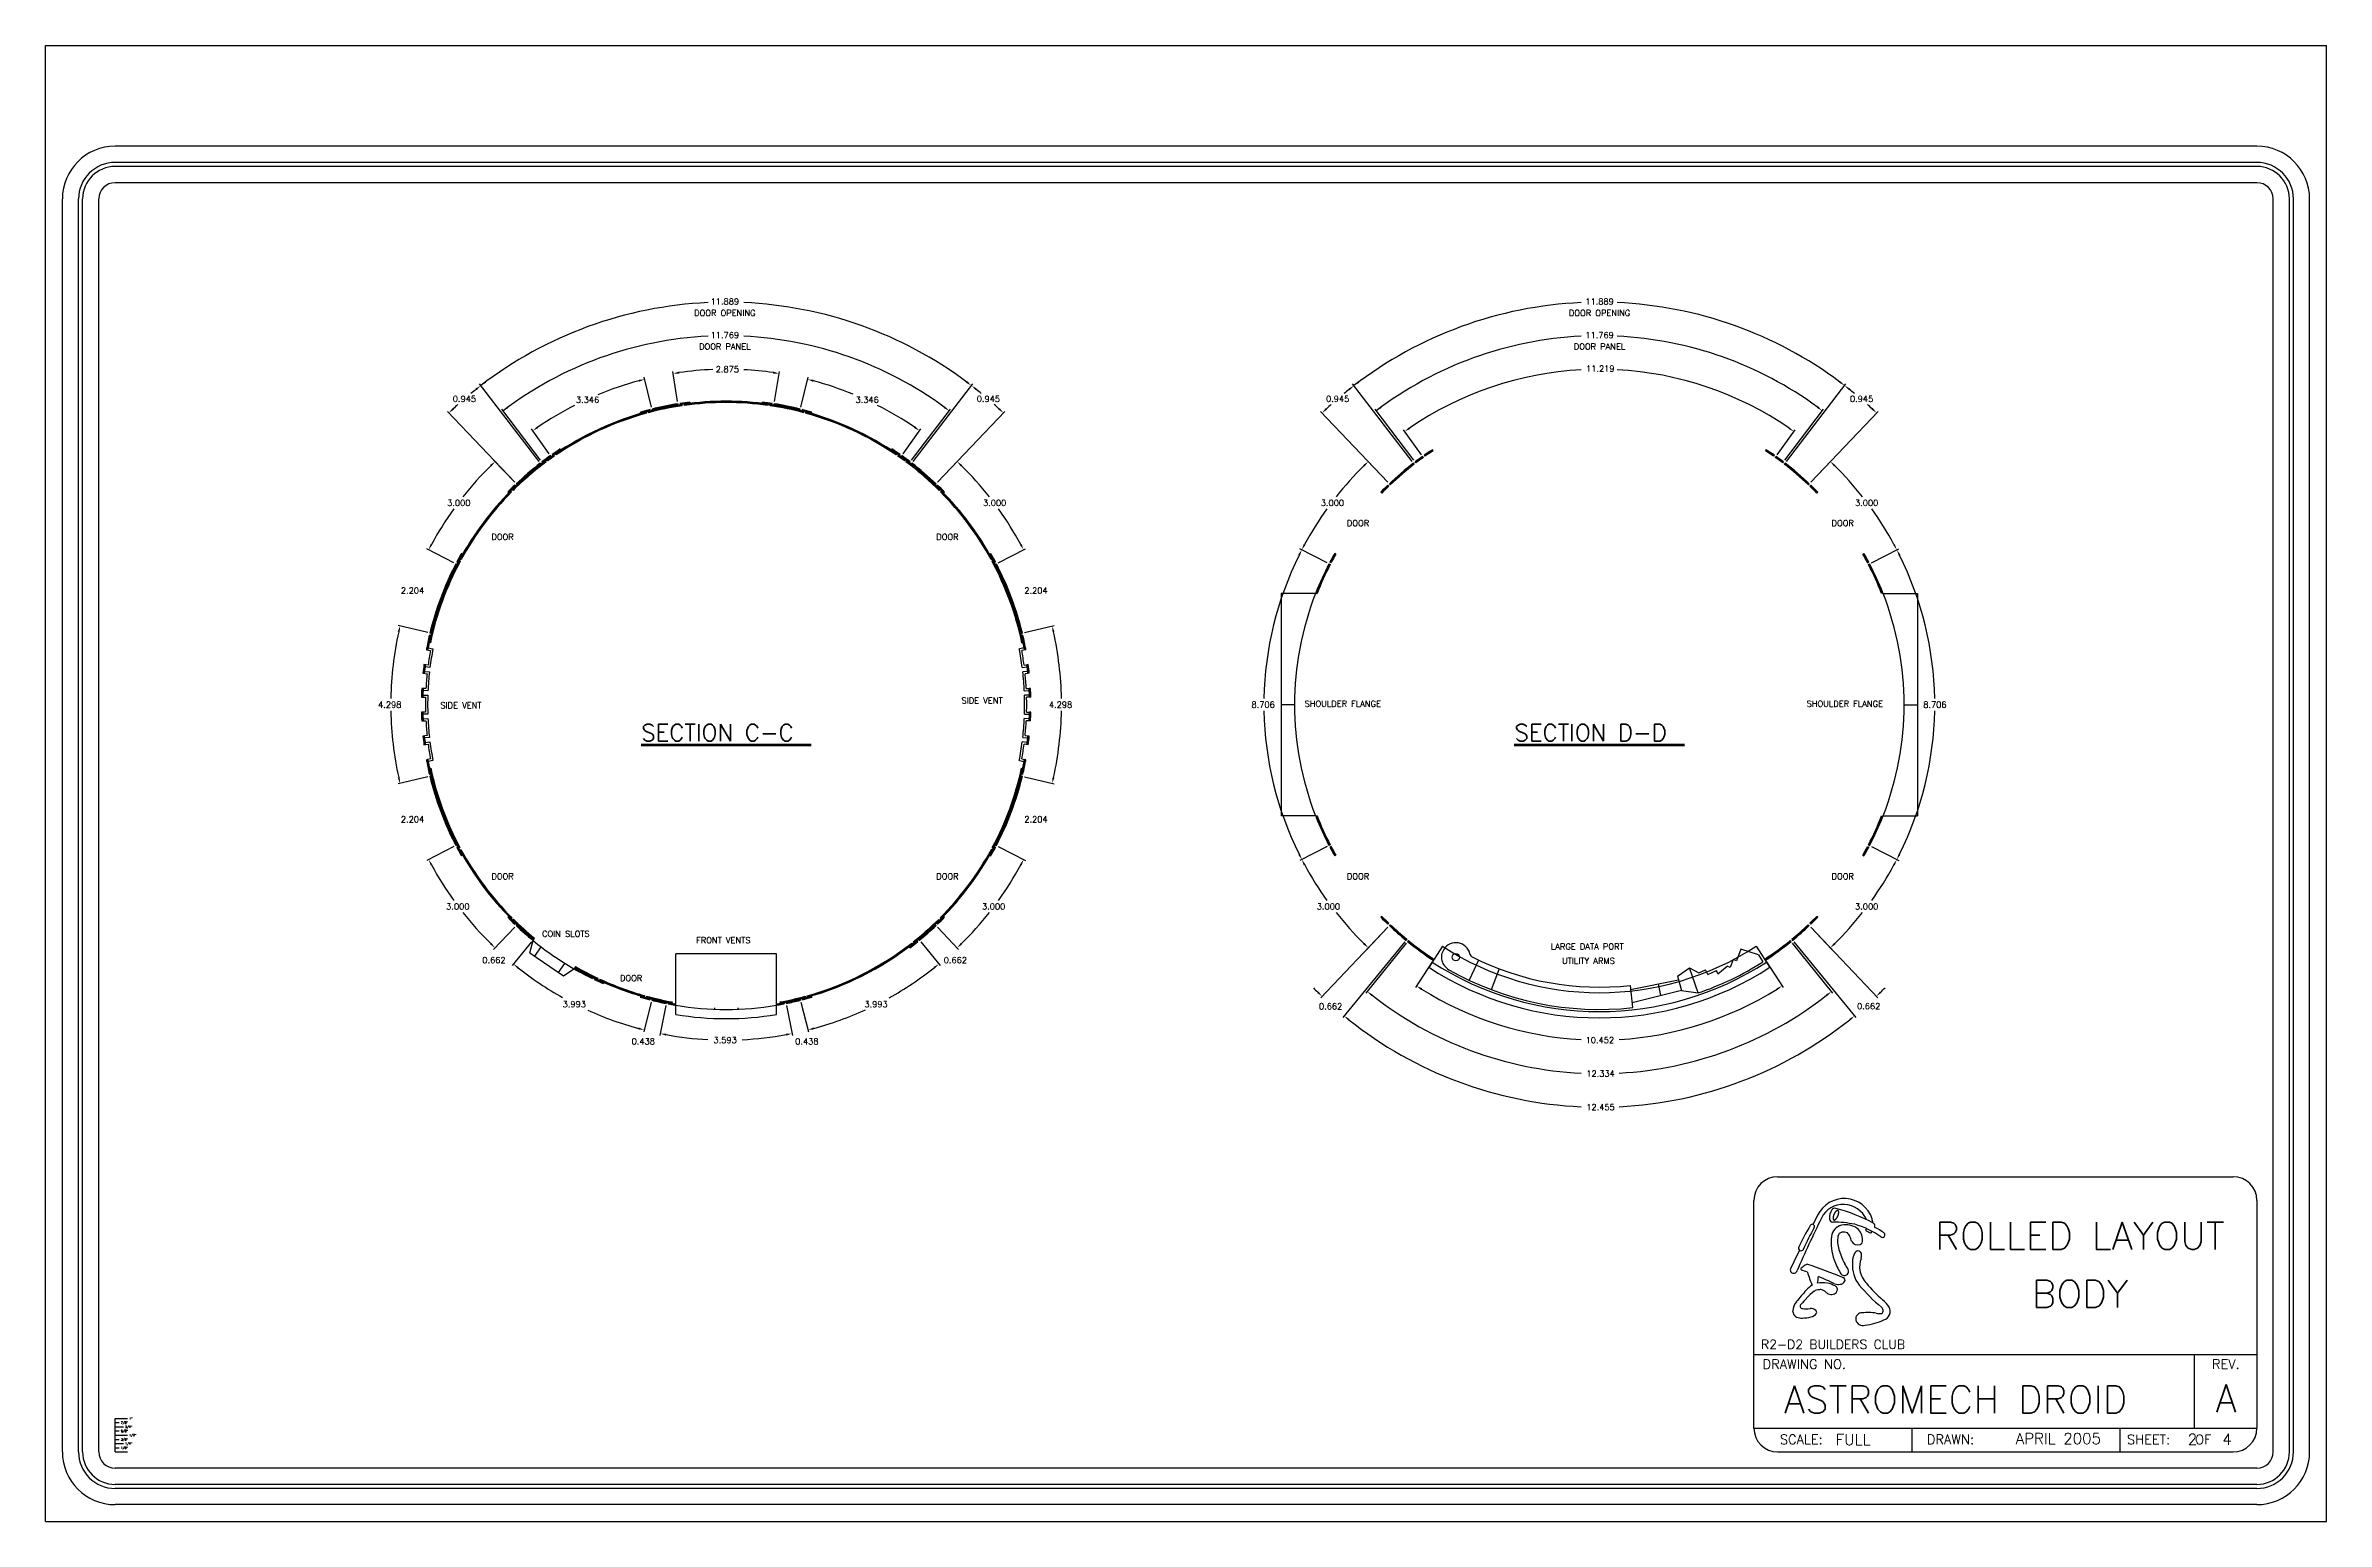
# Model space of a CAD drawing. Extents: x 0 to 68, y 0 to 44.
import ezdxf
from ezdxf.enums import TextEntityAlignment as Align

# ---------------------------------------------------------------- set-up
doc = ezdxf.new("R2010")
doc.units = 0
doc.layers.get('0').update_dxf_attribs({"linetype": 'CONTINUOUS'})
for name, color, linetype in [('BODY_PANELS', 2, 'CONTINUOUS'), ('DIMENSIONS', 1, 'CONTINUOUS'), ('FORM', 5, 'CONTINUOUS'), ('INNER_SKIN', 7, 'CONTINUOUS'), ('OUTER_SKIN', 7, 'CONTINUOUS'), ('OUTER_SKIN_PANELS', 2, 'CONTINUOUS')]:
    doc.layers.add(name, color=color, linetype=linetype)
doc.styles.get("Standard").update_dxf_attribs({"font": 'simplex.shx'})

msp = doc.modelspace()

# ---------------------------------------------------------------- texts
for s, p in [('7/8"', (2.246, 2.913)), ('5/8"', (2.246, 2.663)), ('3/4"', (2.371, 2.788)), ('1"', (2.496, 3.038)), ('3/8"', (2.246, 2.413)), ('1/8"', (2.246, 2.163)), ('1/4"', (2.371, 2.288)), ('1/2"', (2.496, 2.538))]:
    msp.add_text(s, height=0.0625).set_placement(p)
at = {"layer": 'BODY_PANELS'}
for s, p in [('SIDE VENT', (27.306, 24.383)), ('SIDE VENT', (11.769, 24.241)), ('SHOULDER FLANGE', (37.537, 24.288)), ('SHOULDER FLANGE', (52.505, 24.288)), ('COIN SLOTS', (14.801, 17.428)), ('FRONT VENTS', (19.395, 17.238)), ('LARGE DATA PORT', (44.879, 17.049)), ('UTILITY ARMS', (45.211, 16.623))]:
    msp.add_text(s, height=0.18, dxfattribs=at).set_placement(p)
at = {"layer": 'DIMENSIONS'}
for s, p in [('DOOR OPENING', (20.251, 35.939)), ('11.889', (20.251, 36.28)), ('DOOR OPENING', (46.33, 35.939)), ('11.889', (46.33, 36.28)), ('11.769', (20.251, 35.28)), ('11.769', (46.33, 35.28)), ('DOOR PANEL', (20.251, 34.939)), ('DOOR PANEL', (46.33, 34.939))]:
    msp.add_text(s, height=0.18, dxfattribs=at).set_placement(p, align=Align.CENTER)
for s, height, p in [('2.875', 0.18, (19.98, 34.26)), ('11.219', 0.18, (45.927, 34.28)), ('0.945', 0.18, (12.139, 33.378)), ('3.346', 0.18, (15.811, 33.35)), ('3.346', 0.18, (24.148, 33.35)), ('0.945', 0.18, (27.761, 33.378)), ('0.945', 0.18, (38.173, 33.378)), ('0.945', 0.18, (53.795, 33.378)), ('3.000', 0.18, (11.972, 30.276)), ('3.000', 0.18, (27.948, 30.276)), ('3.000', 0.18, (38.018, 30.276)), ('3.000', 0.18, (53.946, 30.276)), ('2.204', 0.18, (10.592, 27.662)), ('2.204', 0.18, (29.179, 27.662)), ('4.298', 0.18, (9.913, 24.26)), ('4.298', 0.18, (29.913, 24.26)), ('8.706', 0.18, (35.953, 24.26)), ('8.706', 0.18, (55.981, 24.26)), ('SECTION C-C', 0.5, (17.76, 23.267)), ('SECTION D-D', 0.5, (43.794, 23.267)), ('2.204', 0.18, (10.592, 20.842)), ('2.204', 0.18, (29.179, 20.842)), ('3.000', 0.18, (11.943, 18.243)), ('3.000', 0.18, (27.918, 18.243)), ('3.000', 0.18, (37.899, 18.243)), ('3.000', 0.18, (53.947, 18.243)), ('0.662', 0.18, (13.019, 16.644)), ('0.662', 0.18, (26.777, 16.644)), ('3.993', 0.18, (15.414, 15.329)), ('3.993', 0.18, (24.412, 15.329)), ('0.662', 0.18, (37.964, 15.266)), ('0.662', 0.18, (54.006, 15.27)), ('0.438', 0.18, (17.471, 14.22)), ('3.593', 0.18, (19.913, 14.26)), ('0.438', 0.18, (22.349, 14.22)), ('10.452', 0.18, (45.915, 14.26)), ('12.334', 0.18, (45.935, 13.26)), ('12.455', 0.18, (45.935, 12.26))]:
    msp.add_text(s, height=height, dxfattribs=at).set_placement(p)
at = {"layer": 'FORM'}
for s, height, p in [('ROLLED LAYOUT', 0.81877, (60.652, 8.107)), ('BODY', 0.8188, (60.652, 6.375))]:
    msp.add_text(s, height=height, dxfattribs=at).set_placement(p, align=Align.CENTER)
at = {"layer": 'FORM', "color": 7}
msp.add_text('R2-D2 BUILDERS CLUB', height=0.27077, dxfattribs=at).set_placement((51.144, 5.141))
at = {"layer": 'FORM', "linetype": 'CONTINUOUS'}
for s, height, p in [('DRAWING NO.', 0.28297, (51.191, 4.547)), ('SCALE:', 0.283, (51.708, 2.303)), ('DRAWN:', 0.283, (56.088, 2.303)), ('SHEET:   OF', 0.28297, (62.056, 2.299))]:
    msp.add_text(s, height=height, dxfattribs=at).set_placement(p)
msp.add_text('REV.', height=0.283, dxfattribs=at).set_placement((65.002, 4.547), align=Align.CENTER)
at = {"layer": 'FORM'}
for s, height, p in [('ASTROMECH DROID', 0.81877, (51.824, 3.227)), ('A', 0.819, (64.694, 3.259)), ('FULL', 0.3275, (53.371, 2.272)), ('2   4', 0.3275, (63.865, 2.281))]:
    msp.add_text(s, height=height, dxfattribs=at).set_placement(p)
msp.add_text('APRIL 2005', height=0.3275, dxfattribs=at).set_placement((61.279, 2.306), align=Align.RIGHT)
at = {"layer": 'OUTER_SKIN_PANELS'}
for p in [(13.293, 29.262), (26.555, 29.262), (38.797, 29.674), (53.248, 29.674), (13.293, 19.141), (26.555, 19.141), (38.797, 19.141), (53.248, 19.141), (17.124, 16.108)]:
    msp.add_text('DOOR', height=0.18, dxfattribs=at).set_placement(p)

# ---------------------------------------------------------------- linework, layer by layer
for p, q in [((0, 0), (0, 44)), ((0, 44), (68, 44)), ((68, 0), (68, 44)), ((2.071, 2.071), (2.071, 3.071)), ((2.071, 3.071), (2.446, 3.071)), ((2.071, 2.946), (2.196, 2.946)), ((2.071, 2.821), (2.321, 2.821)), ((2.071, 2.696), (2.196, 2.696)), ((2.071, 2.571), (2.446, 2.571)), ((2.071, 2.446), (2.196, 2.446)), ((2.071, 2.321), (2.321, 2.321)), ((2.071, 2.196), (2.196, 2.196)), ((2.071, 2.071), (2.446, 2.071)), ((0, 0), (68, 0))]:
    msp.add_line(p, q)
at = {"layer": 'BODY_PANELS'}
for p, q in [((36.836, 27.662), (36.836, 21.037)), ((37.861, 27.662), (36.836, 27.662)), ((54.785, 27.662), (55.809, 27.662)), ((55.809, 27.662), (55.809, 21.037)), ((11.351, 25.99), (11.474, 25.967)), ((11.402, 26.044), (11.547, 26.017)), ((11.442, 26.425), (11.481, 26.416)), ((29.176, 26.044), (29.031, 26.017)), ((29.136, 26.425), (29.097, 26.416)), ((29.227, 25.99), (29.104, 25.967)), ((11.25, 25.285), (11.374, 25.272)), ((11.257, 25.348), (11.257, 25.347)), ((11.273, 25.482), (11.272, 25.482)), ((11.405, 25.528), (11.281, 25.544)), ((11.297, 25.343), (11.443, 25.328)), ((11.459, 25.457), (11.312, 25.477)), ((29.119, 25.457), (29.265, 25.477)), ((29.281, 25.343), (29.134, 25.328)), ((29.173, 25.528), (29.297, 25.544)), ((29.328, 25.285), (29.203, 25.272)), ((29.305, 25.482), (29.305, 25.482)), ((29.321, 25.348), (29.321, 25.347)), ((11.205, 24.575), (11.33, 24.572)), ((11.34, 24.829), (11.215, 24.836)), ((11.246, 24.637), (11.394, 24.633)), ((11.399, 24.763), (11.252, 24.771)), ((29.179, 24.763), (29.326, 24.771)), ((29.331, 24.637), (29.184, 24.633)), ((29.238, 24.829), (29.363, 24.836)), ((29.373, 24.575), (29.248, 24.572)), ((11.33, 24.128), (11.205, 24.124)), ((11.215, 23.864), (11.34, 23.871)), ((11.394, 24.067), (11.246, 24.063)), ((11.252, 23.929), (11.399, 23.937)), ((29.326, 23.929), (29.179, 23.937)), ((29.184, 24.067), (29.331, 24.063)), ((29.363, 23.864), (29.238, 23.871)), ((29.248, 24.128), (29.373, 24.124)), ((37.236, 24.35), (36.836, 24.35)), ((55.41, 24.35), (55.809, 24.35)), ((11.374, 23.427), (11.25, 23.415)), ((11.281, 23.156), (11.405, 23.172)), ((11.443, 23.372), (11.297, 23.357)), ((11.312, 23.223), (11.459, 23.242)), ((29.265, 23.223), (29.119, 23.242)), ((29.134, 23.372), (29.281, 23.357)), ((29.297, 23.156), (29.173, 23.172)), ((29.203, 23.427), (29.328, 23.415)), ((11.474, 22.733), (11.351, 22.71)), ((11.547, 22.683), (11.402, 22.656)), ((29.031, 22.683), (29.176, 22.656)), ((29.104, 22.733), (29.227, 22.71)), ((11.442, 22.275), (11.481, 22.284)), ((29.136, 22.275), (29.097, 22.284)), ((37.861, 21.037), (36.836, 21.037)), ((54.785, 21.037), (55.809, 21.037)), ((14.437, 16.956), (14.532, 17.319)), ((14.586, 16.853), (14.775, 17.127)), ((41.646, 17.148), (41.238, 16.519)), ((50.544, 17.063), (50.411, 16.716)), ((51.064, 16.893), (50.544, 17.063)), ((51, 17.148), (51.408, 16.519)), ((14.437, 16.956), (15.443, 16.261)), ((15.294, 16.364), (15.483, 16.638)), ((15.443, 16.261), (15.749, 16.478)), ((18.789, 15.112), (18.789, 16.925)), ((21.789, 16.925), (18.789, 16.925)), ((21.789, 15.112), (21.789, 16.925)), ((42.722, 16.737), (42.438, 16.136)), ((43.337, 16.475), (43.101, 15.853)), ((48.652, 16.257), (49.013, 16.502)), ((49.013, 16.502), (49.29, 16.351)), ((49.269, 15.755), (49.013, 16.502)), ((49.29, 16.351), (49.493, 16.441)), ((49.554, 16.304), (49.493, 16.441)), ((49.554, 16.304), (49.814, 16.42)), ((49.855, 16.329), (49.814, 16.42)), ((49.855, 16.329), (50.135, 16.554)), ((50.228, 16.518), (50.135, 16.554)), ((50.318, 16.752), (50.228, 16.518)), ((50.411, 16.716), (50.318, 16.752)), ((51.064, 16.893), (51.198, 16.682)), ((47.245, 15.979), (47.317, 15.318)), ((47.257, 15.863), (48.684, 16.148)), ((47.3, 15.472), (48.772, 15.84)), ((48.074, 16.026), (48.146, 15.684)), ((48.652, 16.257), (48.775, 15.83)), ((48.775, 15.83), (49.269, 15.755))]:
    msp.add_line(p, q, dxfattribs=at)
msp.add_circle((42.047, 16.823), 0.109, dxfattribs=at)
for centre, radius, start, end in [((46.323, 24.35), 9.087, 158.62123, 201.37877), ((46.323, 24.35), 9.087, 338.62123, 21.37877), ((20.289, 24.35), 9.087, 166.80015, 169.60495), ((20.289, 24.35), 9.087, 169.21087, 169.60495), ((20.289, 24.35), 9.047, 166.80015, 169.20913), ((20.289, 24.35), 8.962, 169.60495, 172.44858), ((20.289, 24.35), 8.899, 169.20257, 172.85096), ((20.289, 24.35), 8.899, 7.14904, 10.79743), ((20.289, 24.35), 9.047, 10.79087, 13.19985), ((20.289, 24.35), 8.962, 7.55142, 10.39505), ((20.289, 24.35), 9.087, 10.39505, 13.19985), ((20.289, 24.35), 9.087, 10.39505, 10.78913), ((20.289, 24.35), 9.087, 172.44858, 174.09157), ((20.289, 24.35), 9.047, 172.8444, 173.69574), ((20.289, 24.35), 8.962, 174.09157, 176.9352), ((20.289, 24.35), 8.899, 173.68918, 177.33758), ((20.289, 24.35), 8.899, 2.66242, 6.31082), ((20.289, 24.35), 8.962, 3.0648, 5.90843), ((20.289, 24.35), 9.047, 6.30426, 7.1556), ((20.289, 24.35), 9.087, 5.90843, 7.55142), ((20.289, 24.35), 9.087, 176.9352, 178.57818), ((20.289, 24.35), 9.047, 177.33102, 178.18236), ((20.289, 24.35), 8.962, 178.57818, 181.42182), ((20.289, 24.35), 8.899, 178.1758, 181.8242), ((20.289, 24.35), 8.899, 358.1758, 1.8242), ((20.289, 24.35), 8.962, 358.57818, 1.42182), ((20.289, 24.35), 9.047, 1.81764, 2.66898), ((20.289, 24.35), 9.087, 1.42182, 3.0648), ((20.289, 24.35), 9.087, 181.42182, 183.0648), ((20.289, 24.35), 9.047, 181.81764, 182.66898), ((20.289, 24.35), 8.962, 183.0648, 185.90843), ((20.289, 24.35), 8.899, 182.66242, 186.31082), ((20.289, 24.35), 8.899, 353.68918, 357.33758), ((20.289, 24.35), 8.962, 354.09157, 356.9352), ((20.289, 24.35), 9.047, 357.33102, 358.18236), ((20.289, 24.35), 9.087, 356.9352, 358.57818), ((20.289, 24.35), 9.087, 185.90843, 187.55142), ((20.289, 24.35), 9.047, 186.30426, 187.1556), ((20.289, 24.35), 8.962, 187.55142, 190.39505), ((20.289, 24.35), 8.899, 187.14904, 190.79743), ((20.289, 24.35), 8.899, 349.20257, 352.85096), ((20.289, 24.35), 8.962, 349.60495, 352.44858), ((20.289, 24.35), 9.047, 352.8444, 353.69574), ((20.289, 24.35), 9.087, 352.44858, 354.09157), ((20.289, 24.35), 9.087, 190.39505, 193.19985), ((20.289, 24.35), 9.087, 190.39505, 190.78913), ((20.289, 24.35), 9.047, 190.79087, 193.19985), ((20.289, 24.35), 9.047, 346.80015, 349.20913), ((20.289, 24.35), 9.087, 346.80015, 349.60495), ((20.289, 24.35), 9.087, 349.21087, 349.60495), ((20.289, 24.35), 9.087, 230.68562, 240.02773), ((42.047, 16.823), 0.43, 147.55402, 240.4012), ((46.323, 24.35), 8.587, 237, 303), ((42.047, 16.823), 0.43, 12.25385, 147.55402), ((46.323, 24.35), 9.337, 237, 303), ((46.323, 24.35), 9.149, 237, 303), ((46.323, 24.35), 9.087, 240.4012, 276.28333), ((42.589, 16.941), 0.125, 192.25385, 243.25724), ((46.323, 24.35), 8.422, 243.25724, 276.28333), ((46.323, 24.35), 9.087, 288.91975, 302.44472), ((20.289, 24.35), 9.087, 260.49864, 279.50136), ((20.289, 24.202), 9.213, 260.62982, 279.37018)]:
    msp.add_arc(centre, radius, start, end, dxfattribs=at)
at = {"layer": 'DIMENSIONS'}
for p, q in [((18.066, 33.225), (17.844, 34.111)), ((18.844, 33.385), (18.7, 34.286)), ((21.733, 33.385), (21.878, 34.286)), ((22.512, 33.225), (22.734, 34.111)), ((14.711, 31.602), (12.935, 33.912)), ((14.711, 31.602), (12.935, 33.912)), ((25.867, 31.602), (27.643, 33.912)), ((25.867, 31.602), (27.643, 33.912)), ((40.745, 31.602), (38.969, 33.912)), ((40.745, 31.602), (38.969, 33.912)), ((51.901, 31.602), (53.677, 33.912)), ((51.901, 31.602), (53.677, 33.912)), ((13.987, 30.983), (11.98, 33.095)), ((14.759, 31.639), (13.603, 33.163)), ((25.819, 31.639), (26.975, 33.163)), ((26.591, 30.983), (28.598, 33.095)), ((40.021, 30.983), (38.014, 33.095)), ((40.793, 31.639), (39.637, 33.163)), ((51.853, 31.639), (53.009, 33.163)), ((52.625, 30.983), (54.632, 33.095)), ((15.014, 31.826), (14.487, 32.572)), ((25.564, 31.826), (26.09, 32.572)), ((41.017, 31.804), (40.487, 32.547)), ((51.629, 31.804), (52.159, 32.547)), ((13.987, 30.983), (13.358, 31.645)), ((26.591, 30.983), (27.22, 31.645)), ((40.021, 30.983), (39.392, 31.645)), ((52.625, 30.983), (53.254, 31.645)), ((12.174, 28.576), (11.364, 28.997)), ((28.404, 28.576), (29.214, 28.997)), ((38.208, 28.576), (37.398, 28.997)), ((38.208, 28.576), (37.398, 28.997)), ((54.438, 28.576), (55.248, 28.997)), ((54.438, 28.576), (55.248, 28.997)), ((11.395, 26.498), (10.508, 26.712)), ((29.183, 26.498), (30.07, 26.712)), ((17.752, 23.169), (22.826, 23.169)), ((17.752, 23.137), (22.826, 23.137)), ((43.786, 23.169), (48.86, 23.169)), ((43.786, 23.137), (48.86, 23.137)), ((11.395, 22.202), (10.508, 21.987)), ((29.183, 22.202), (30.07, 21.987)), ((12.174, 20.124), (11.364, 19.702)), ((28.404, 20.124), (29.214, 19.702)), ((38.208, 20.124), (37.398, 19.702)), ((38.208, 20.124), (37.398, 19.702)), ((54.438, 20.124), (55.248, 19.702)), ((54.438, 20.124), (55.248, 19.702)), ((13.987, 17.717), (13.358, 17.055)), ((26.591, 17.717), (27.22, 17.055)), ((40.021, 17.717), (38.016, 15.607)), ((40.021, 17.717), (39.392, 17.055)), ((52.625, 17.717), (53.254, 17.055)), ((52.625, 17.717), (54.626, 15.61)), ((14.487, 17.275), (13.908, 16.569)), ((26.091, 17.275), (26.669, 16.569)), ((40.522, 17.275), (38.675, 15.022)), ((40.522, 17.275), (38.676, 15.024)), ((40.569, 17.236), (39.365, 15.749)), ((52.077, 17.236), (53.28, 15.749)), ((52.124, 17.275), (53.971, 15.022)), ((52.124, 17.275), (53.967, 15.028)), ((41.337, 16.679), (40.839, 15.913)), ((51.309, 16.679), (51.807, 15.913)), ((18.057, 15.477), (17.834, 14.591)), ((18.488, 15.379), (18.308, 14.484)), ((22.09, 15.379), (22.27, 14.484)), ((22.521, 15.477), (22.744, 14.591))]:
    msp.add_line(p, q, dxfattribs=at)
for centre, radius, start, end in [((20.289, 24.35), 12, 92.57744, 127.56436), ((20.289, 24.35), 12, 53.29508, 87.47073), ((46.323, 24.35), 12, 92.57744, 127.56436), ((46.323, 24.35), 12, 53.29508, 87.47073), ((20.289, 24.35), 11, 92.81194, 127.18521), ((20.289, 24.35), 11, 53.75237, 87.24062), ((46.323, 24.35), 11, 92.81194, 127.18521), ((46.323, 24.35), 11, 53.75237, 87.24062), ((20.289, 24.35), 10, 105.09467, 112.48301), ((20.289, 24.35), 10, 92.26646, 98.05248), ((20.289, 24.35), 10, 81.94752, 86.95259), ((20.289, 24.35), 10, 67.71697, 74.90533), ((46.323, 24.35), 10, 93.09339, 124.4161), ((46.323, 24.35), 10, 55.5839, 86.96444), ((20.289, 24.35), 12, 128.42381, 129.34899), ((20.289, 24.35), 12, 50.65101, 51.57619), ((46.323, 24.35), 12, 128.42381, 129.34899), ((46.323, 24.35), 12, 50.65101, 51.57619), ((20.289, 24.35), 12, 131.77331, 132.67654), ((20.289, 24.35), 10, 116.87699, 124.17597), ((20.289, 24.35), 10, 55.82403, 63.15516), ((20.289, 24.35), 12, 47.32346, 48.22669), ((46.323, 24.35), 12, 131.77331, 132.67654), ((46.323, 24.35), 12, 47.32346, 48.22669), ((20.289, 24.35), 10, 134.56732, 141.71239), ((20.289, 24.35), 10, 38.28761, 45.43268), ((46.323, 24.35), 10, 134.56732, 141.71239), ((46.323, 24.35), 10, 38.28761, 45.43268), ((20.289, 24.35), 10, 144.29519, 151.46219), ((20.289, 24.35), 10, 28.53781, 35.70481), ((46.323, 24.35), 10, 144.29519, 151.46219), ((46.323, 24.35), 10, 28.53781, 35.70481), ((46.323, 24.35), 10, 153.52486, 178.9702), ((46.323, 24.35), 10, 1.0298, 26.47514), ((20.289, 24.35), 10, 167.45233, 178.96862), ((20.289, 24.35), 10, 1.03138, 12.54767), ((20.289, 24.35), 10, 181.03138, 192.54767), ((20.289, 24.35), 10, 347.45233, 358.96862), ((46.323, 24.35), 10, 181.03296, 206.4783), ((46.323, 24.35), 10, 333.5217, 358.96704), ((20.289, 24.35), 10, 208.54097, 215.70791), ((20.289, 24.35), 10, 324.29209, 331.45903), ((46.323, 24.35), 10, 208.54097, 215.70791), ((46.323, 24.35), 10, 324.29209, 331.45903), ((20.289, 24.35), 10, 218.29083, 225.43583), ((20.289, 24.35), 10, 314.56417, 321.70917), ((46.323, 24.35), 10, 218.29083, 225.43583), ((46.323, 24.35), 10, 314.56417, 321.70917), ((20.289, 24.35), 10, 231.67865, 240.83331), ((20.289, 24.35), 10, 299.09901, 308.32135), ((46.323, 24.35), 11.998, 224.74793, 225.60755), ((46.323, 24.35), 11, 231.9672, 267.18479), ((46.323, 24.35), 10, 238.00731, 266.903), ((46.323, 24.35), 10, 273.39745, 301.99269), ((46.323, 24.35), 11, 273.08828, 308.0328), ((46.323, 24.35), 11.993, 314.39279, 315.25274), ((20.289, 24.35), 10, 245.65651, 254.84846), ((20.289, 24.35), 10, 285.15154, 294.55396), ((20.289, 24.35), 10, 259.67893, 266.89429), ((20.289, 24.35), 10, 272.71716, 280.32107), ((46.323, 24.35), 12, 231.50991, 267.41956), ((46.323, 24.35), 12, 272.8307, 308.49009)]:
    msp.add_arc(centre, radius, start, end, dxfattribs=at)
for points in [[(17.677, 34.034), (17.692, 33.976), (17.859, 34.05)], [(18.893, 34.222), (18.884, 34.281), (18.71, 34.225)], [(21.694, 34.281), (21.685, 34.222), (21.868, 34.225)], [(22.885, 33.976), (22.901, 34.034), (22.719, 34.05)], [(12.813, 33.775), (12.85, 33.728), (12.973, 33.862)], [(13.135, 33.947), (13.098, 33.995), (12.973, 33.862)], [(27.479, 33.995), (27.443, 33.947), (27.605, 33.862)], [(27.728, 33.728), (27.765, 33.775), (27.605, 33.862)], [(38.847, 33.775), (38.884, 33.728), (39.007, 33.862)], [(39.169, 33.947), (39.132, 33.995), (39.007, 33.862)], [(53.513, 33.995), (53.477, 33.947), (53.639, 33.862)], [(53.762, 33.728), (53.799, 33.775), (53.639, 33.862)], [(12.175, 33.15), (12.134, 33.194), (12.023, 33.049)], [(13.803, 33.197), (13.767, 33.245), (13.641, 33.113)], [(14.689, 32.598), (14.654, 32.648), (14.524, 32.521)], [(25.923, 32.648), (25.889, 32.598), (26.054, 32.521)], [(26.811, 33.245), (26.775, 33.197), (26.937, 33.113)], [(28.444, 33.194), (28.403, 33.15), (28.555, 33.049)], [(38.209, 33.15), (38.168, 33.194), (38.057, 33.049)], [(39.837, 33.197), (39.801, 33.245), (39.675, 33.113)], [(52.845, 33.245), (52.809, 33.197), (52.971, 33.113)], [(54.478, 33.194), (54.437, 33.15), (54.589, 33.049)], [(40.688, 32.575), (40.654, 32.624), (40.523, 32.496)], [(51.992, 32.624), (51.958, 32.575), (52.122, 32.496)], [(13.251, 31.496), (13.292, 31.453), (13.401, 31.599)], [(27.285, 31.453), (27.327, 31.496), (27.177, 31.599)], [(39.285, 31.496), (39.326, 31.453), (39.435, 31.599)], [(53.32, 31.453), (53.361, 31.496), (53.211, 31.599)], [(11.53, 29.113), (11.477, 29.141), (11.419, 28.968)], [(29.1, 29.141), (29.047, 29.113), (29.158, 28.968)], [(37.345, 28.822), (37.398, 28.794), (37.453, 28.968)], [(37.564, 29.113), (37.511, 29.141), (37.453, 28.968)], [(55.134, 29.141), (55.081, 29.113), (55.192, 28.968)], [(55.247, 28.794), (55.301, 28.822), (55.192, 28.968)], [(10.499, 26.529), (10.557, 26.516), (10.568, 26.698)], [(30.021, 26.516), (30.079, 26.529), (30.009, 26.698)], [(10.557, 22.184), (10.499, 22.171), (10.568, 22.002)], [(30.079, 22.171), (30.021, 22.184), (30.009, 22.002)], [(11.478, 19.558), (11.531, 19.586), (11.42, 19.731)], [(29.047, 19.586), (29.1, 19.558), (29.158, 19.731)], [(37.399, 19.905), (37.345, 19.878), (37.454, 19.731)], [(37.512, 19.558), (37.565, 19.586), (37.454, 19.731)], [(55.081, 19.586), (55.134, 19.558), (55.192, 19.731)], [(55.301, 19.878), (55.247, 19.905), (55.192, 19.731)], [(13.293, 17.247), (13.251, 17.204), (13.401, 17.1)], [(27.327, 17.204), (27.285, 17.247), (27.177, 17.1)], [(39.327, 17.247), (39.285, 17.204), (39.435, 17.1)], [(53.361, 17.204), (53.319, 17.247), (53.211, 17.1)], [(14.069, 16.481), (14.107, 16.528), (13.948, 16.617)], [(26.471, 16.528), (26.508, 16.481), (26.63, 16.617)], [(37.951, 15.799), (37.909, 15.755), (38.059, 15.652)], [(39.527, 15.662), (39.564, 15.709), (39.405, 15.798)], [(41.009, 15.843), (41.041, 15.894), (40.873, 15.966)], [(51.605, 15.894), (51.637, 15.843), (51.773, 15.966)], [(53.081, 15.709), (53.119, 15.662), (53.241, 15.798)], [(54.734, 15.759), (54.692, 15.802), (54.583, 15.655)], [(38.836, 14.934), (38.873, 14.981), (38.714, 15.07)], [(53.773, 14.981), (53.81, 14.934), (53.931, 15.07)], [(17.683, 14.727), (17.668, 14.669), (17.849, 14.652)], [(18.492, 14.482), (18.503, 14.541), (18.32, 14.546)], [(22.075, 14.541), (22.086, 14.482), (22.257, 14.546)], [(22.91, 14.669), (22.895, 14.727), (22.728, 14.652)]]:
    msp.add_solid(points, dxfattribs=at)
at = {"layer": 'FORM'}
for p, q in [((65.929, 41), (2.071, 41)), ((65.929, 40.516), (2.071, 40.516)), ((65.929, 40.396), (2.071, 40.396)), ((65.929, 39.912), (2.071, 39.912)), ((0.5, 2.071), (0.5, 39.429)), ((0.984, 2.071), (0.984, 39.429)), ((1.104, 2.071), (1.104, 39.429)), ((1.588, 2.071), (1.588, 39.429)), ((66.412, 2.071), (66.412, 39.429)), ((66.896, 2.071), (66.896, 39.429)), ((67.016, 2.071), (67.016, 39.429)), ((67.5, 2.071), (67.5, 39.429)), ((65.929, 1.588), (2.071, 1.588)), ((65.929, 1.104), (2.071, 1.104)), ((65.929, 0.984), (2.071, 0.984)), ((65.929, 0.5), (2.071, 0.5))]:
    msp.add_line(p, q, dxfattribs=at)
at = {"layer": 'FORM', "linetype": 'CONTINUOUS'}
for p, q in [((51.639, 10.277), (65.221, 10.277)), ((50.931, 2.779), (50.931, 9.57)), ((65.929, 9.57), (65.929, 2.779)), ((50.931, 4.972), (65.929, 4.972)), ((64.059, 4.972), (64.059, 2.779)), ((50.931, 2.779), (65.929, 2.779)), ((55.645, 2.779), (55.645, 2.071)), ((61.844, 2.77), (61.844, 2.063)), ((51.639, 2.071), (65.221, 2.071))]:
    msp.add_line(p, q, dxfattribs=at)
at = {"layer": 'FORM', "color": 1}
msp.add_polyline3d([(53.438, 9.269, 0), (53.435, 9.271, 0), (53.432, 9.271, 0), (53.428, 9.272, 0), (53.425, 9.272, 0), (53.422, 9.271, 0), (53.418, 9.271, 0), (53.414, 9.27, 0), (53.411, 9.268, 0), (53.407, 9.267, 0), (53.403, 9.265, 0), (53.399, 9.262, 0), (53.395, 9.26, 0), (53.391, 9.257, 0), (53.387, 9.254, 0), (53.383, 9.25, 0), (53.378, 9.246, 0), (53.374, 9.242, 0), (53.37, 9.238, 0), (53.366, 9.233, 0), (53.362, 9.228, 0), (53.358, 9.223, 0), (53.354, 9.217, 0), (53.35, 9.212, 0), (53.346, 9.206, 0), (53.342, 9.2, 0), (53.338, 9.194, 0), (53.334, 9.187, 0), (53.331, 9.181, 0), (53.327, 9.174, 0), (53.324, 9.167, 0), (53.321, 9.161, 0), (53.318, 9.154, 0), (53.315, 9.147, 0), (53.312, 9.14, 0), (53.309, 9.133, 0), (53.306, 9.126, 0), (53.304, 9.119, 0), (53.302, 9.112, 0), (53.3, 9.105, 0), (53.298, 9.098, 0), (53.297, 9.091, 0), (53.295, 9.084, 0), (53.294, 9.078, 0), (53.293, 9.071, 0), (53.292, 9.065, 0), (53.291, 9.058, 0), (53.291, 9.052, 0), (53.291, 9.046, 0), (53.291, 9.041, 0), (53.291, 9.035, 0), (53.291, 9.03, 0), (53.292, 9.025, 0), (53.293, 9.02, 0), (53.294, 9.016, 0), (53.295, 9.011, 0), (53.296, 9.008, 0), (53.298, 9.004, 0), (53.299, 9.001, 0), (53.301, 8.997, 0), (53.303, 8.995, 0), (53.306, 8.992, 0), (53.308, 8.99, 0), (53.311, 8.988, 0), (53.314, 8.987, 0), (53.317, 8.986, 0), (53.32, 8.985, 0), (53.323, 8.985, 0), (53.326, 8.985, 0), (53.33, 8.985, 0), (53.333, 8.986, 0), (53.337, 8.987, 0), (53.341, 8.988, 0), (53.344, 8.99, 0), (53.348, 8.992, 0), (53.352, 8.994, 0), (53.356, 8.997, 0), (53.361, 9, 0), (53.365, 9.003, 0), (53.369, 9.006, 0), (53.373, 9.01, 0), (53.377, 9.014, 0), (53.381, 9.019, 0), (53.385, 9.024, 0), (53.389, 9.029, 0), (53.394, 9.034, 0), (53.398, 9.039, 0), (53.402, 9.045, 0), (53.406, 9.051, 0), (53.41, 9.057, 0), (53.413, 9.063, 0), (53.417, 9.069, 0), (53.421, 9.076, 0), (53.424, 9.082, 0), (53.427, 9.089, 0), (53.431, 9.096, 0), (53.434, 9.103, 0), (53.437, 9.11, 0), (53.44, 9.117, 0), (53.442, 9.124, 0), (53.445, 9.131, 0), (53.447, 9.138, 0), (53.449, 9.145, 0), (53.451, 9.152, 0), (53.453, 9.159, 0), (53.455, 9.166, 0), (53.456, 9.172, 0), (53.457, 9.179, 0), (53.458, 9.185, 0), (53.459, 9.192, 0), (53.46, 9.198, 0), (53.46, 9.204, 0), (53.461, 9.21, 0), (53.461, 9.216, 0), (53.461, 9.221, 0), (53.46, 9.226, 0), (53.459, 9.231, 0), (53.459, 9.236, 0), (53.458, 9.241, 0), (53.457, 9.245, 0), (53.455, 9.249, 0), (53.454, 9.253, 0), (53.452, 9.256, 0), (53.45, 9.259, 0), (53.448, 9.262, 0), (53.446, 9.264, 0), (53.443, 9.266, 0), (53.44, 9.268, 0), (53.438, 9.269, 0)], dxfattribs=at)
at = {"layer": 'FORM'}
for centre, radius, start, end in [((2.071, 39.429), 1.571, 90, 180), ((65.929, 39.429), 1.571, 0, 90), ((2.071, 39.429), 1.088, 90, 180), ((2.071, 39.429), 0.967, 90, 180), ((65.929, 39.429), 1.088, 0, 90), ((65.929, 39.429), 0.967, 0, 90), ((2.071, 39.429), 0.484, 90, 180), ((65.929, 39.429), 0.484, 0, 90), ((2.071, 2.071), 1.571, 180, 270), ((2.071, 2.071), 1.088, 180, 270), ((2.071, 2.071), 0.967, 180, 270), ((2.071, 2.071), 0.484, 180, 270), ((65.929, 2.071), 1.571, 270, 0), ((65.929, 2.071), 1.088, 270, 0), ((65.929, 2.071), 0.967, 270, 0), ((65.929, 2.071), 0.484, 270, 0)]:
    msp.add_arc(centre, radius, start, end, dxfattribs=at)
at = {"layer": 'FORM', "linetype": 'CONTINUOUS'}
for centre, start, end in [((51.639, 9.57), 90, 180), ((65.221, 9.57), 360, 90), ((51.639, 2.779), 180, 270), ((65.221, 2.779), 270, 0)]:
    msp.add_arc(centre, 0.707, start, end, dxfattribs=at)
at = {"layer": 'FORM', "color": 7}
for centre, radius, start, end in [((53.623, 8.751), 0.875, 18.23263, 154.63609), ((82.262, -5.521), 32.733, 153.58307, 156.60691), ((77.534, -3.82), 27.889, 152.34096, 152.96941), ((53.576, 8.755), 0.691, 85.48545, 155.50068), ((53.677, 8.269), 0.574, 54.10428, 102.9674), ((53.607, 8.704), 0.741, 23.46873, 88.15162), ((53.885, 8.843), 0.597, 5.63803, 17.79146), ((54.699, 8.299), 1.466, 172.3003, 200.12627), ((53.611, 8.467), 0.366, 99.86975, 175.59517), ((54.294, 8.37), 0.868, 171.5259, 197.49474), ((53.584, 8.474), 0.151, 100.03751, 170.98475), ((53.588, 8.258), 0.366, 68.78496, 94.74209), ((53.537, 8.396), 0.274, 20.18306, 47.83385), ((53.074, 8.156), 0.794, 14.2811, 24.94726), ((54.033, 8.463), 0.22, 210.28645, 287.25915), ((53.709, 8.382), 0.465, 0.89065, 49.11386), ((54.052, 8.368), 0.124, 291.9673, 10.20109), ((54.291, 8.684), 0.0224, 157.37476, 243.18317), ((53.921, 8.869), 0.391, 333.24704, 339.12675), ((54.811, 9.643), 1.113, 241.53966, 249.33988), ((54.423, 8.613), 0.0123, 246.74237, 343.55074), ((53.885, 8.843), 0.597, 336.99723, 341.11191), ((52.119, 7.499), 0.103, 161.12873, 346.89296), ((77.847, -4.728), 28.588, 153.37113, 154.60402), ((52.36, 7.521), 0.0288, 120.54912, 251.48389), ((52.897, 6.995), 0.78, 124.25478, 135.01293), ((48.482, -3.265), 11.433, 69.2866, 70.22312), ((52.518, 7.579), 0.0854, 76.44523, 134.36352), ((43.131, -19.059), 28.328, 68.32718, 70.60611), ((55.747, 8.708), 2.59, 200.64629, 210.0465), ((55.296, 8.61), 1.897, 195.32308, 209.29084), ((53.625, 7.459), 0.13, 201.56446, 38.09409), ((52.178, 6.7), 1.762, 28.43195, 33.86546), ((54.825, 7.637), 0.958, 175.97523, 218.045), ((54.419, 7.734), 0.55, 149.96079, 183.01641), ((54.035, 7.96), 0.104, 69.76421, 151.89882), ((54.023, 7.953), 0.116, 357.66945, 65.2511), ((54.994, 7.564), 0.909, 162.81862, 185.35497), ((53.75, 7.931), 0.388, 345.36193, 2.60569), ((57.366, 2.42), 6.614, 137.45644, 141.40546), ((53.073, 6.39), 0.767, 121.50501, 139.09579), ((53.52, 5.79), 1.333, 126.68044, 139.78709), ((56.014, 8.53), 3.658, 197.51922, 203.98148), ((52.878, 6.644), 0.264, 90, 125.59746), ((51.745, 7.363), 1.112, 346.5241, 356.71499), ((52.964, 6.079), 1.034, 81.01682, 97.6796), ((48.482, -3.265), 11.433, 64.85743, 67.51513), ((52.907, 6.755), 0.156, 63.46266, 100.742), ((52.92, 6.671), 0.231, 50.00385, 75.54168), ((53.333, 7.08), 0.353, 221.18188, 237.68379), ((53.03, 6.489), 0.619, 58.74797, 81.10623), ((53.281, 6.901), 0.131, 277.70569, 342.6988), ((53.444, 7.294), 0.233, 243.48582, 285.10657), ((53.313, 6.917), 0.108, 329.18566, 69.52715), ((53.478, 7.261), 0.195, 277.78731, 324.42958), ((53.573, 7.192), 0.077, 325.52447, 75.3405), ((57.866, 10.187), 4.926, 219.60278, 230.5002), ((54.893, 7.655), 0.822, 192.3535, 222.30205), ((57.726, 9.939), 4.46, 219.50633, 228.42762), ((52.573, 6.237), 0.487, 140.5469, 175.51934), ((52.227, 6.272), 0.14, 178.88428, 204.46998), ((52.27, 6.252), 0.174, 192.64551, 248.2224), ((52.373, 6.421), 0.0642, 124.25485, 201.22329), ((52.391, 6.429), 0.0839, 201.8253, 267.1645), ((54.727, 4.39), 3.171, 134.54104, 138.91474), ((52.496, 7.092), 0.754, 261.66604, 278.33396), ((52.614, 6.071), 0.275, 52.99073, 91.7489), ((52.568, 6.369), 0.281, 283.57518, 324.58969), ((52.729, 6.235), 0.0747, 337.1416, 47.56497), ((53.241, 7.048), 0.283, 250.08395, 281.75454), ((54.157, 6.028), 0.191, 88.43253, 186.62632), ((54.319, 4.497), 1.729, 81.42657, 95.20812), ((54.678, 6.663), 0.467, 257.51806, 277.23103), ((54.64, 6.267), 0.151, 12.02538, 52.14363), ((54.704, 6.279), 0.0861, 292.26031, 12.86738), ((54.285, 5.947), 0.813, 32.97113, 53.72842), ((54.726, 6.264), 0.272, 287.74749, 27.35211), ((52.345, 6.395), 0.335, 245.4026, 275.40975), ((52.339, 7.338), 1.277, 271.69929, 283.39541), ((54.187, 6.068), 0.228, 195.72663, 285.38069), ((53.918, 8.089), 2.266, 278.37329, 293.15209)]:
    msp.add_arc(centre, radius, start, end, dxfattribs=at)
at = {"layer": 'FORM', "color": 5}
for centre, radius, start, end in [((52.672, 8.79), 0.0676, 335.32315, 152.67225), ((53.608, 9.047), 0.425, 145.60859, 184.36671), ((53.281, 9.021), 0.0969, 183.99799, 273.31381), ((53.347, 9.231), 0.106, 75.24471, 147.69299), ((53.266, 5.593), 3.332, 78.39301, 89.64796), ((52.089, 4.404), 5.093, 61.63724, 75.39201), ((53.229, 6.364), 2.592, 54.93251, 74.15287), ((54.412, 8.8), 0.129, 342.69826, 41.67278), ((52.338, 8.147), 0.0772, 152.18113, 330.99099), ((57.824, 5.616), 6.119, 148.41494, 155.19852), ((59.009, 5.198), 7.217, 150.40876, 156.20745), ((53.915, 7.427), 1.473, 52.76685, 65.06357), ((54.767, 8.538), 0.0723, 227.62027, 57.41211)]:
    msp.add_arc(centre, radius, start, end, dxfattribs=at)
at = {"layer": 'INNER_SKIN'}
for p, q in [((17.919, 33.04), (17.908, 33.079)), ((17.977, 33.056), (17.966, 33.094)), ((18.977, 33.261), (18.971, 33.301)), ((19.031, 33.31), (19.036, 33.27)), ((21.542, 33.27), (21.547, 33.31)), ((21.601, 33.261), (21.607, 33.301)), ((22.601, 33.056), (22.611, 33.094)), ((22.669, 33.079), (22.659, 33.04)), ((14.927, 31.587), (14.903, 31.62)), ((14.975, 31.623), (14.951, 31.655)), ((15.172, 31.763), (15.15, 31.796)), ((15.199, 31.83), (15.222, 31.797)), ((25.356, 31.797), (25.378, 31.83)), ((25.405, 31.763), (25.428, 31.796)), ((25.603, 31.623), (25.627, 31.655)), ((25.651, 31.587), (25.675, 31.62)), ((13.894, 30.694), (13.866, 30.722)), ((13.936, 30.736), (13.908, 30.764)), ((26.641, 30.736), (26.67, 30.764)), ((26.712, 30.722), (26.684, 30.694)), ((12.362, 28.628), (12.327, 28.647)), ((12.356, 28.7), (12.391, 28.681)), ((28.187, 28.681), (28.222, 28.7)), ((28.215, 28.628), (28.251, 28.647)), ((11.473, 26.197), (11.434, 26.205)), ((29.105, 26.197), (29.144, 26.205)), ((11.482, 22.458), (11.443, 22.45)), ((29.096, 22.459), (29.135, 22.45)), ((12.353, 20.089), (12.318, 20.07)), ((12.346, 20.017), (12.381, 20.037)), ((28.231, 20.017), (28.196, 20.036)), ((28.225, 20.089), (28.26, 20.07)), ((13.908, 17.993), (13.879, 17.965)), ((13.95, 17.951), (13.922, 17.922)), ((26.627, 17.95), (26.656, 17.922)), ((26.67, 17.992), (26.698, 17.964)), ((14.571, 17.39), (14.546, 17.359)), ((25.821, 17.241), (25.845, 17.21)), ((25.868, 17.278), (25.892, 17.247)), ((15.801, 16.54), (15.781, 16.505)), ((16.464, 16.195), (16.447, 16.159)), ((16.501, 16.133), (16.518, 16.17)), ((17.854, 15.678), (17.843, 15.639)), ((17.911, 15.662), (17.901, 15.623)), ((22.647, 15.657), (22.658, 15.618)), ((22.716, 15.634), (22.705, 15.673)), ((18.682, 15.487), (18.675, 15.448)), ((21.895, 15.487), (21.902, 15.447))]:
    msp.add_line(p, q, dxfattribs=at)
for radius, start, end in [(9.047, 82.00622, 97.99378), (9.027, 82.00622, 97.99378), (9.008, 82.00622, 97.99378), (9.047, 105.25457, 124.23147), (9.027, 105.25457, 124.23147), (9.008, 105.25457, 124.23147), (9.047, 98.37461, 104.87374), (9.027, 98.37461, 104.87374), (9.008, 98.37461, 104.87374), (9.008, 75.12626, 81.62539), (9.027, 75.12626, 81.62539), (9.047, 75.12626, 81.62539), (9.008, 55.76853, 74.74543), (9.027, 55.76853, 74.74543), (9.047, 55.76853, 74.74543), (9.047, 126.53538, 134.84883), (9.027, 126.53538, 134.84883), (9.008, 126.53538, 134.84883), (9.047, 124.6123, 126.15457), (9.027, 124.6123, 126.15457), (9.008, 124.6123, 126.15457), (9.008, 53.84543, 55.3877), (9.027, 53.84543, 55.3877), (9.047, 53.84543, 55.3877), (9.008, 45.15117, 53.46462), (9.027, 45.15117, 53.46462), (9.047, 45.15117, 53.46462), (9.047, 135.22964, 151.26167), (9.027, 135.22964, 151.26167), (9.008, 135.22964, 151.26167), (9.008, 28.73833, 44.77036), (9.027, 28.73833, 44.77036), (9.047, 28.73833, 44.77036), (9.047, 151.64248, 168.16956), (9.027, 151.64248, 168.16956), (9.008, 151.64248, 168.16956), (9.008, 11.83044, 28.35752), (9.027, 11.83044, 28.35752), (9.047, 11.83044, 28.35752), (9.047, 192.1224, 208.23059), (9.027, 192.1224, 208.23059), (9.008, 192.1224, 208.23059), (9.008, 331.76479, 347.87933), (9.027, 331.76479, 347.87933), (9.047, 331.76479, 347.87933), (9.047, 208.6114, 224.89095), (9.027, 208.6114, 224.89095), (9.008, 208.6114, 224.89095), (9.008, 315.10443, 331.38399), (9.027, 315.10443, 331.38399), (9.047, 315.10443, 331.38399), (9.047, 225.27176, 230.59673), (9.027, 225.27176, 230.59673), (9.008, 225.27176, 230.59673), (9.008, 308.26892, 314.72362), (9.027, 308.26892, 314.72362), (9.047, 308.26892, 314.72362), (9.008, 285.56006, 307.88811), (9.027, 285.56006, 307.88811), (9.047, 285.56006, 307.88811), (9.047, 240.11693, 244.87069), (9.027, 240.11693, 244.87069), (9.008, 240.11693, 244.87069), (9.047, 245.2515, 254.31474), (9.027, 245.2515, 254.31474), (9.008, 245.2515, 254.31474), (9.027, 254.69554, 259.72221), (9.008, 254.69554, 259.72221), (9.008, 280.27317, 285.17925), (9.047, 254.69554, 259.72221), (9.027, 280.27317, 285.17925), (9.047, 280.27317, 285.17925)]:
    msp.add_arc((20.289, 24.35), radius, start, end, dxfattribs=at)
at = {"layer": 'OUTER_SKIN'}
for p, q in [((18.861, 33.283), (18.854, 33.323)), ((21.717, 33.283), (21.724, 33.323)), ((18.091, 33.126), (18.081, 33.165)), ((22.487, 33.126), (22.497, 33.165)), ((14.773, 31.521), (14.749, 31.553)), ((14.821, 31.558), (14.797, 31.589)), ((15.073, 31.742), (15.05, 31.775)), ((25.505, 31.742), (25.528, 31.775)), ((25.757, 31.558), (25.781, 31.589)), ((25.804, 31.521), (25.829, 31.553)), ((40.807, 31.521), (40.783, 31.553)), ((40.855, 31.558), (40.831, 31.589)), ((41.076, 31.72), (41.053, 31.753)), ((51.57, 31.72), (51.593, 31.753)), ((51.791, 31.558), (51.815, 31.589)), ((51.838, 31.521), (51.863, 31.553)), ((14.057, 30.908), (14.03, 30.937)), ((26.521, 30.908), (26.548, 30.937)), ((40.064, 30.937), (40.091, 30.908)), ((52.555, 30.908), (52.582, 30.937)), ((12.265, 28.528), (12.229, 28.547)), ((28.313, 28.528), (28.349, 28.547)), ((38.263, 28.547), (38.299, 28.528)), ((54.347, 28.528), (54.383, 28.547)), ((37.869, 27.683), (37.906, 27.668)), ((54.777, 27.683), (54.739, 27.668)), ((11.495, 26.474), (11.456, 26.483)), ((29.083, 26.474), (29.122, 26.483)), ((11.495, 22.226), (11.456, 22.216)), ((29.083, 22.226), (29.122, 22.216)), ((37.906, 21.032), (37.869, 21.017)), ((54.739, 21.032), (54.777, 21.017)), ((12.265, 20.171), (12.229, 20.153)), ((28.313, 20.171), (28.348, 20.153)), ((38.299, 20.171), (38.263, 20.153)), ((54.347, 20.171), (54.382, 20.153)), ((14.058, 17.791), (14.03, 17.762)), ((26.52, 17.791), (26.548, 17.762)), ((40.092, 17.791), (40.064, 17.762)), ((52.554, 17.791), (52.582, 17.762)), ((14.552, 17.354), (14.527, 17.323)), ((26.026, 17.354), (26.051, 17.323)), ((40.587, 17.354), (40.561, 17.323)), ((40.633, 17.316), (40.608, 17.285)), ((52.013, 17.316), (52.038, 17.285)), ((52.059, 17.354), (52.085, 17.323)), ((15.774, 16.51), (15.754, 16.475)), ((41.392, 16.765), (41.371, 16.731)), ((51.253, 16.765), (51.275, 16.731)), ((16.321, 16.22), (16.303, 16.184)), ((18.082, 15.576), (18.072, 15.537)), ((18.508, 15.48), (18.5, 15.441)), ((22.07, 15.48), (22.078, 15.441)), ((22.496, 15.576), (22.506, 15.537))]:
    msp.add_line(p, q, dxfattribs=at)
for centre, radius, start, end in [((20.289, 24.35), 9.087, 99.08382, 104.06333), ((20.289, 24.35), 9.087, 75.93667, 80.91618), ((20.289, 24.35), 9.067, 99.08382, 104.06333), ((20.289, 24.35), 9.047, 99.08382, 104.06333), ((20.289, 24.35), 9.047, 75.93667, 80.91618), ((20.289, 24.35), 9.067, 75.93667, 80.91618), ((20.289, 24.35), 9.087, 127.56436, 133.53599), ((20.289, 24.35), 9.067, 127.56436, 133.53599), ((20.289, 24.35), 9.047, 127.56436, 133.53599), ((20.289, 24.35), 9.087, 125.20731, 127.18521), ((20.289, 24.35), 9.067, 125.20731, 127.18521), ((20.289, 24.35), 9.047, 125.20731, 127.18521), ((20.289, 24.35), 9.047, 52.81479, 54.79269), ((20.289, 24.35), 9.067, 52.81479, 54.79269), ((20.289, 24.35), 9.087, 52.81479, 54.79269), ((20.289, 24.35), 9.047, 46.46401, 52.43564), ((20.289, 24.35), 9.067, 46.46401, 52.43564), ((20.289, 24.35), 9.087, 46.46401, 52.43564), ((46.323, 24.35), 9.087, 127.56436, 133.53599), ((46.323, 24.35), 9.067, 127.56436, 133.53599), ((46.323, 24.35), 9.047, 127.56436, 133.53599), ((46.323, 24.35), 9.087, 125.44744, 127.18521), ((46.323, 24.35), 9.067, 125.44744, 127.18521), ((46.323, 24.35), 9.047, 125.44744, 127.18521), ((46.323, 24.35), 9.047, 52.81479, 54.55256), ((46.323, 24.35), 9.067, 52.81479, 54.55256), ((46.323, 24.35), 9.087, 52.81479, 54.55256), ((46.323, 24.35), 9.047, 46.46401, 52.43564), ((46.323, 24.35), 9.067, 46.46401, 52.43564), ((46.323, 24.35), 9.087, 46.46401, 52.43564), ((20.289, 24.35), 9.087, 152.49353, 166.421), ((20.289, 24.35), 9.067, 152.49353, 166.421), ((20.289, 24.35), 9.047, 152.49353, 166.421), ((20.289, 24.35), 9.047, 13.579, 27.50647), ((20.289, 24.35), 9.067, 13.579, 27.50647), ((20.289, 24.35), 9.087, 13.579, 27.50647), ((46.323, 24.35), 9.087, 152.49353, 158.48236), ((46.323, 24.35), 9.067, 152.49353, 158.48236), ((46.323, 24.35), 9.047, 152.49353, 158.48236), ((46.323, 24.35), 9.047, 21.51764, 27.50647), ((46.323, 24.35), 9.067, 21.51764, 27.50647), ((46.323, 24.35), 9.087, 21.51764, 27.50647), ((20.289, 24.35), 9.087, 193.579, 207.50963), ((20.289, 24.35), 9.067, 193.579, 207.50963), ((20.289, 24.35), 9.047, 193.579, 207.50963), ((20.289, 24.35), 9.047, 332.49037, 346.421), ((20.289, 24.35), 9.067, 332.49037, 346.421), ((20.289, 24.35), 9.087, 332.49037, 346.421), ((46.323, 24.35), 9.087, 201.51764, 207.50963), ((46.323, 24.35), 9.067, 201.51764, 207.50963), ((46.323, 24.35), 9.047, 201.51764, 207.50963), ((46.323, 24.35), 9.047, 332.49037, 338.48236), ((46.323, 24.35), 9.067, 332.49037, 338.48236), ((46.323, 24.35), 9.087, 332.49037, 338.48236), ((20.289, 24.35), 9.087, 226.46717, 230.64731), ((20.289, 24.35), 9.067, 226.46717, 230.64731), ((20.289, 24.35), 9.047, 226.46717, 230.64731), ((20.289, 24.35), 9.047, 309.35269, 313.53283), ((20.289, 24.35), 9.067, 309.35269, 313.53283), ((20.289, 24.35), 9.087, 309.35269, 313.53283), ((46.323, 24.35), 9.087, 226.46717, 230.65047), ((46.323, 24.35), 9.067, 226.46717, 230.65047), ((46.323, 24.35), 9.047, 226.46717, 230.65047), ((46.323, 24.35), 9.047, 309.34953, 313.53283), ((46.323, 24.35), 9.067, 309.34953, 313.53283), ((46.323, 24.35), 9.087, 309.34953, 313.53283), ((46.323, 24.35), 9.087, 231.02962, 236.97597), ((46.323, 24.35), 9.067, 231.02962, 236.97597), ((46.323, 24.35), 9.047, 231.02962, 236.97597), ((46.323, 24.35), 9.047, 303.02403, 308.97038), ((46.323, 24.35), 9.067, 303.02403, 308.97038), ((46.323, 24.35), 9.087, 303.02403, 308.97038), ((20.289, 24.35), 9.087, 240.06605, 243.98394), ((20.289, 24.35), 9.067, 240.06605, 243.98394), ((20.289, 24.35), 9.047, 240.06605, 243.98394), ((20.289, 24.35), 9.087, 255.87979, 258.64759), ((20.289, 24.35), 9.067, 255.87979, 258.64759), ((20.289, 24.35), 9.047, 255.87979, 258.64759), ((20.289, 24.35), 9.047, 281.35241, 284.12021), ((20.289, 24.35), 9.067, 281.35241, 284.12021), ((20.289, 24.35), 9.087, 281.35241, 284.12021)]:
    msp.add_arc(centre, radius, start, end, dxfattribs=at)
at = {"layer": 'OUTER_SKIN_PANELS'}
for p, q in [((18.914, 33.332), (18.92, 33.293)), ((19.206, 33.372), (19.21, 33.332)), ((21.367, 33.332), (21.372, 33.372)), ((21.658, 33.293), (21.664, 33.332)), ((17.75, 33.033), (17.738, 33.072)), ((18.032, 33.111), (18.023, 33.15)), ((22.555, 33.15), (22.545, 33.111)), ((22.839, 33.072), (22.828, 33.033)), ((15.344, 31.974), (15.365, 31.94)), ((25.212, 31.94), (25.234, 31.974)), ((15.099, 31.809), (15.122, 31.776)), ((25.456, 31.776), (25.479, 31.809)), ((41.102, 31.787), (41.125, 31.755)), ((41.368, 31.919), (41.346, 31.953)), ((51.278, 31.919), (51.3, 31.953)), ((51.521, 31.755), (51.544, 31.787)), ((13.806, 30.66), (13.777, 30.688)), ((14.014, 30.867), (13.986, 30.896)), ((26.564, 30.867), (26.592, 30.896)), ((26.772, 30.66), (26.8, 30.688)), ((39.84, 30.66), (39.811, 30.688)), ((40.048, 30.867), (40.02, 30.896)), ((52.598, 30.867), (52.626, 30.896)), ((52.806, 30.66), (52.834, 30.688)), ((12.292, 28.581), (12.257, 28.6)), ((12.434, 28.838), (12.399, 28.858)), ((28.144, 28.838), (28.179, 28.858)), ((28.285, 28.581), (28.321, 28.6)), ((38.326, 28.581), (38.291, 28.6)), ((38.468, 28.838), (38.433, 28.858)), ((54.178, 28.838), (54.213, 28.858)), ((54.319, 28.581), (54.355, 28.6)), ((11.39, 25.982), (11.351, 25.99)), ((11.442, 26.425), (11.481, 26.416)), ((29.136, 26.425), (29.097, 26.416)), ((29.227, 25.99), (29.187, 25.982)), ((11.29, 25.281), (11.25, 25.285)), ((11.32, 25.539), (11.281, 25.544)), ((29.297, 25.544), (29.257, 25.539)), ((29.328, 25.285), (29.288, 25.281)), ((11.245, 24.574), (11.205, 24.575)), ((11.255, 24.834), (11.215, 24.836)), ((29.363, 24.836), (29.323, 24.834)), ((29.373, 24.575), (29.333, 24.574)), ((11.245, 24.125), (11.205, 24.124)), ((11.255, 23.866), (11.215, 23.864)), ((29.363, 23.864), (29.323, 23.866)), ((29.373, 24.124), (29.333, 24.125)), ((11.29, 23.419), (11.25, 23.415)), ((11.32, 23.161), (11.281, 23.156)), ((29.297, 23.156), (29.257, 23.161)), ((29.328, 23.415), (29.288, 23.419)), ((11.39, 22.718), (11.351, 22.71)), ((29.227, 22.71), (29.187, 22.718)), ((11.481, 22.284), (11.442, 22.275)), ((29.097, 22.284), (29.136, 22.275)), ((12.293, 20.118), (12.257, 20.099)), ((12.434, 19.861), (12.399, 19.841)), ((28.144, 19.861), (28.178, 19.841)), ((28.285, 20.118), (28.32, 20.099)), ((38.327, 20.118), (38.291, 20.099)), ((38.468, 19.861), (38.433, 19.841)), ((54.178, 19.861), (54.212, 19.841)), ((54.319, 20.118), (54.355, 20.099)), ((13.806, 18.039), (13.778, 18.011)), ((14.014, 17.832), (13.987, 17.804)), ((26.563, 17.832), (26.591, 17.804)), ((26.8, 18.011), (26.771, 18.039)), ((39.84, 18.039), (39.812, 18.011)), ((40.048, 17.832), (40.021, 17.804)), ((52.597, 17.832), (52.625, 17.804)), ((52.834, 18.011), (52.805, 18.039)), ((25.772, 17.104), (25.748, 17.136)), ((26.004, 17.285), (25.979, 17.316)), ((16.375, 16.194), (16.357, 16.158)), ((16.641, 16.071), (16.625, 16.034)), ((17.742, 15.669), (17.73, 15.631)), ((22.837, 15.669), (22.848, 15.631)), ((18.024, 15.591), (18.014, 15.552)), ((18.559, 15.429), (18.567, 15.468)), ((18.764, 15.432), (18.757, 15.393)), ((19.942, 15.31), (19.941, 15.27)), ((20.636, 15.31), (20.637, 15.27)), ((21.814, 15.432), (21.82, 15.393)), ((22.011, 15.468), (22.019, 15.429)), ((22.554, 15.591), (22.564, 15.552))]:
    msp.add_line(p, q, dxfattribs=at)
for centre, radius, start, end in [((20.289, 24.35), 9.087, 96.84683, 98.70467), ((20.289, 24.35), 9.067, 96.84683, 98.70467), ((20.289, 24.35), 9.047, 96.84683, 98.70467), ((20.289, 24.35), 9.047, 81.29533, 83.15317), ((20.289, 24.35), 9.067, 81.29533, 83.15317), ((20.289, 24.35), 9.087, 81.29533, 83.15317), ((20.289, 24.35), 9.087, 104.44248, 106.30032), ((20.289, 24.35), 9.067, 104.44248, 106.30032), ((20.289, 24.35), 9.047, 104.44248, 106.30032), ((20.289, 24.35), 9.047, 73.69968, 75.55752), ((20.289, 24.35), 9.067, 73.69968, 75.55752), ((20.289, 24.35), 9.087, 73.69968, 75.55752), ((20.289, 24.35), 9.087, 122.97032, 124.82816), ((20.289, 24.35), 9.087, 55.17184, 57.02968), ((20.289, 24.35), 9.067, 122.97032, 124.82816), ((20.289, 24.35), 9.047, 122.97032, 124.82816), ((20.289, 24.35), 9.047, 55.17184, 57.02968), ((20.289, 24.35), 9.067, 55.17184, 57.02968), ((46.323, 24.35), 9.087, 123.21045, 125.06829), ((46.323, 24.35), 9.067, 123.21045, 125.06829), ((46.323, 24.35), 9.047, 123.21045, 125.06829), ((46.323, 24.35), 9.047, 54.93171, 56.78955), ((46.323, 24.35), 9.067, 54.93171, 56.78955), ((46.323, 24.35), 9.087, 54.93171, 56.78955), ((20.289, 24.35), 9.087, 133.91514, 135.77298), ((20.289, 24.35), 9.067, 133.91514, 135.77298), ((20.289, 24.35), 9.047, 133.91514, 135.77298), ((20.289, 24.35), 9.047, 44.22702, 46.08486), ((20.289, 24.35), 9.067, 44.22702, 46.08486), ((20.289, 24.35), 9.087, 44.22702, 46.08486), ((46.323, 24.35), 9.087, 133.91514, 135.77298), ((46.323, 24.35), 9.067, 133.91514, 135.77298), ((46.323, 24.35), 9.047, 133.91514, 135.77298), ((46.323, 24.35), 9.047, 44.22702, 46.08486), ((46.323, 24.35), 9.067, 44.22702, 46.08486), ((46.323, 24.35), 9.087, 44.22702, 46.08486), ((20.289, 24.35), 9.087, 150.25654, 152.11437), ((20.289, 24.35), 9.067, 150.25654, 152.11437), ((20.289, 24.35), 9.047, 150.25654, 152.11437), ((20.289, 24.35), 9.047, 27.88563, 29.74346), ((20.289, 24.35), 9.067, 27.88563, 29.74346), ((20.289, 24.35), 9.087, 27.88563, 29.74346), ((46.323, 24.35), 9.087, 150.25654, 152.11437), ((46.323, 24.35), 9.067, 150.25654, 152.11437), ((46.323, 24.35), 9.047, 150.25654, 152.11437), ((46.323, 24.35), 9.047, 27.88563, 29.74346), ((46.323, 24.35), 9.067, 27.88563, 29.74346), ((46.323, 24.35), 9.087, 27.88563, 29.74346), ((20.289, 24.35), 9.087, 166.80015, 169.60495), ((20.289, 24.35), 9.067, 166.80015, 169.60495), ((20.289, 24.35), 9.047, 166.80015, 169.60495), ((20.289, 24.35), 9.047, 10.39505, 13.19985), ((20.289, 24.35), 9.067, 10.39505, 13.19985), ((20.289, 24.35), 9.087, 10.39505, 13.19985), ((20.289, 24.35), 9.087, 172.44858, 174.09157), ((20.289, 24.35), 9.067, 172.44858, 174.09157), ((20.289, 24.35), 9.047, 172.44858, 174.09157), ((20.289, 24.35), 9.047, 5.90843, 7.55142), ((20.289, 24.35), 9.067, 5.90843, 7.55142), ((20.289, 24.35), 9.087, 5.90843, 7.55142), ((20.289, 24.35), 9.087, 176.9352, 178.57818), ((20.289, 24.35), 9.067, 176.9352, 178.57818), ((20.289, 24.35), 9.047, 176.9352, 178.57818), ((20.289, 24.35), 9.047, 1.42182, 3.0648), ((20.289, 24.35), 9.067, 1.42182, 3.0648), ((20.289, 24.35), 9.087, 1.42182, 3.0648), ((20.289, 24.35), 9.087, 181.42182, 183.0648), ((20.289, 24.35), 9.067, 181.42182, 183.0648), ((20.289, 24.35), 9.047, 181.42182, 183.0648), ((20.289, 24.35), 9.047, 356.9352, 358.57818), ((20.289, 24.35), 9.067, 356.9352, 358.57818), ((20.289, 24.35), 9.087, 356.9352, 358.57818), ((20.289, 24.35), 9.087, 185.90843, 187.55142), ((20.289, 24.35), 9.067, 185.90843, 187.55142), ((20.289, 24.35), 9.047, 185.90843, 187.55142), ((20.289, 24.35), 9.047, 352.44858, 354.09157), ((20.289, 24.35), 9.067, 352.44858, 354.09157), ((20.289, 24.35), 9.087, 352.44858, 354.09157), ((20.289, 24.35), 9.087, 190.39505, 193.19985), ((20.289, 24.35), 9.067, 190.39505, 193.19985), ((20.289, 24.35), 9.047, 190.39505, 193.19985), ((20.289, 24.35), 9.047, 346.80015, 349.60495), ((20.289, 24.35), 9.067, 346.80015, 349.60495), ((20.289, 24.35), 9.087, 346.80015, 349.60495), ((20.289, 24.35), 9.087, 207.88879, 209.74662), ((20.289, 24.35), 9.067, 207.88879, 209.74662), ((20.289, 24.35), 9.047, 207.88879, 209.74662), ((20.289, 24.35), 9.047, 330.25338, 332.11121), ((20.289, 24.35), 9.067, 330.25338, 332.11121), ((20.289, 24.35), 9.087, 330.25338, 332.11121), ((46.323, 24.35), 9.087, 207.88879, 209.74662), ((46.323, 24.35), 9.067, 207.88879, 209.74662), ((46.323, 24.35), 9.047, 207.88879, 209.74662), ((46.323, 24.35), 9.047, 330.25338, 332.11121), ((46.323, 24.35), 9.067, 330.25338, 332.11121), ((46.323, 24.35), 9.087, 330.25338, 332.11121), ((20.289, 24.35), 9.087, 224.23018, 226.08802), ((20.289, 24.35), 9.067, 224.23018, 226.08802), ((20.289, 24.35), 9.047, 224.23018, 226.08802), ((20.289, 24.35), 9.047, 313.91198, 315.76982), ((20.289, 24.35), 9.067, 313.91198, 315.76982), ((20.289, 24.35), 9.087, 313.91198, 315.76982), ((46.323, 24.35), 9.087, 224.23018, 226.08802), ((46.323, 24.35), 9.067, 224.23018, 226.08802), ((46.323, 24.35), 9.047, 224.23018, 226.08802), ((46.323, 24.35), 9.047, 313.91198, 315.76982), ((46.323, 24.35), 9.067, 313.91198, 315.76982), ((46.323, 24.35), 9.087, 313.91198, 315.76982), ((20.289, 24.35), 9.047, 307.1157, 308.97354), ((20.289, 24.35), 9.067, 307.1157, 308.97354), ((20.289, 24.35), 9.087, 307.1157, 308.97354), ((20.289, 24.35), 9.087, 244.36309, 246.22093), ((20.289, 24.35), 9.067, 244.36309, 246.22093), ((20.289, 24.35), 9.047, 244.36309, 246.22093), ((20.289, 24.35), 9.067, 253.64596, 255.50064), ((20.289, 24.35), 9.047, 253.64596, 255.50064), ((20.289, 24.35), 9.047, 284.49936, 286.3572), ((20.289, 24.35), 9.067, 284.49936, 286.3572), ((20.289, 24.35), 9.087, 253.64596, 255.50064), ((20.289, 24.35), 9.087, 259.02674, 260.2969), ((20.289, 24.35), 9.067, 259.02674, 260.2969), ((20.289, 24.35), 9.047, 259.02674, 260.2969), ((20.289, 24.35), 9.047, 279.7031, 280.97326), ((20.289, 24.35), 9.067, 279.7031, 280.97326), ((20.289, 24.35), 9.087, 279.7031, 280.97326), ((20.289, 24.35), 9.087, 284.49936, 286.3572)]:
    msp.add_arc(centre, radius, start, end, dxfattribs=at)

msp.set_redraw_order([(e.dxf.handle, doc.entitydb.next_handle()) for e in msp.query("TEXT MTEXT ATTDEF DIMENSION ARC_DIMENSION")])  # texts and dimensions are drawn at this point

doc.saveas('drawing.dxf')
